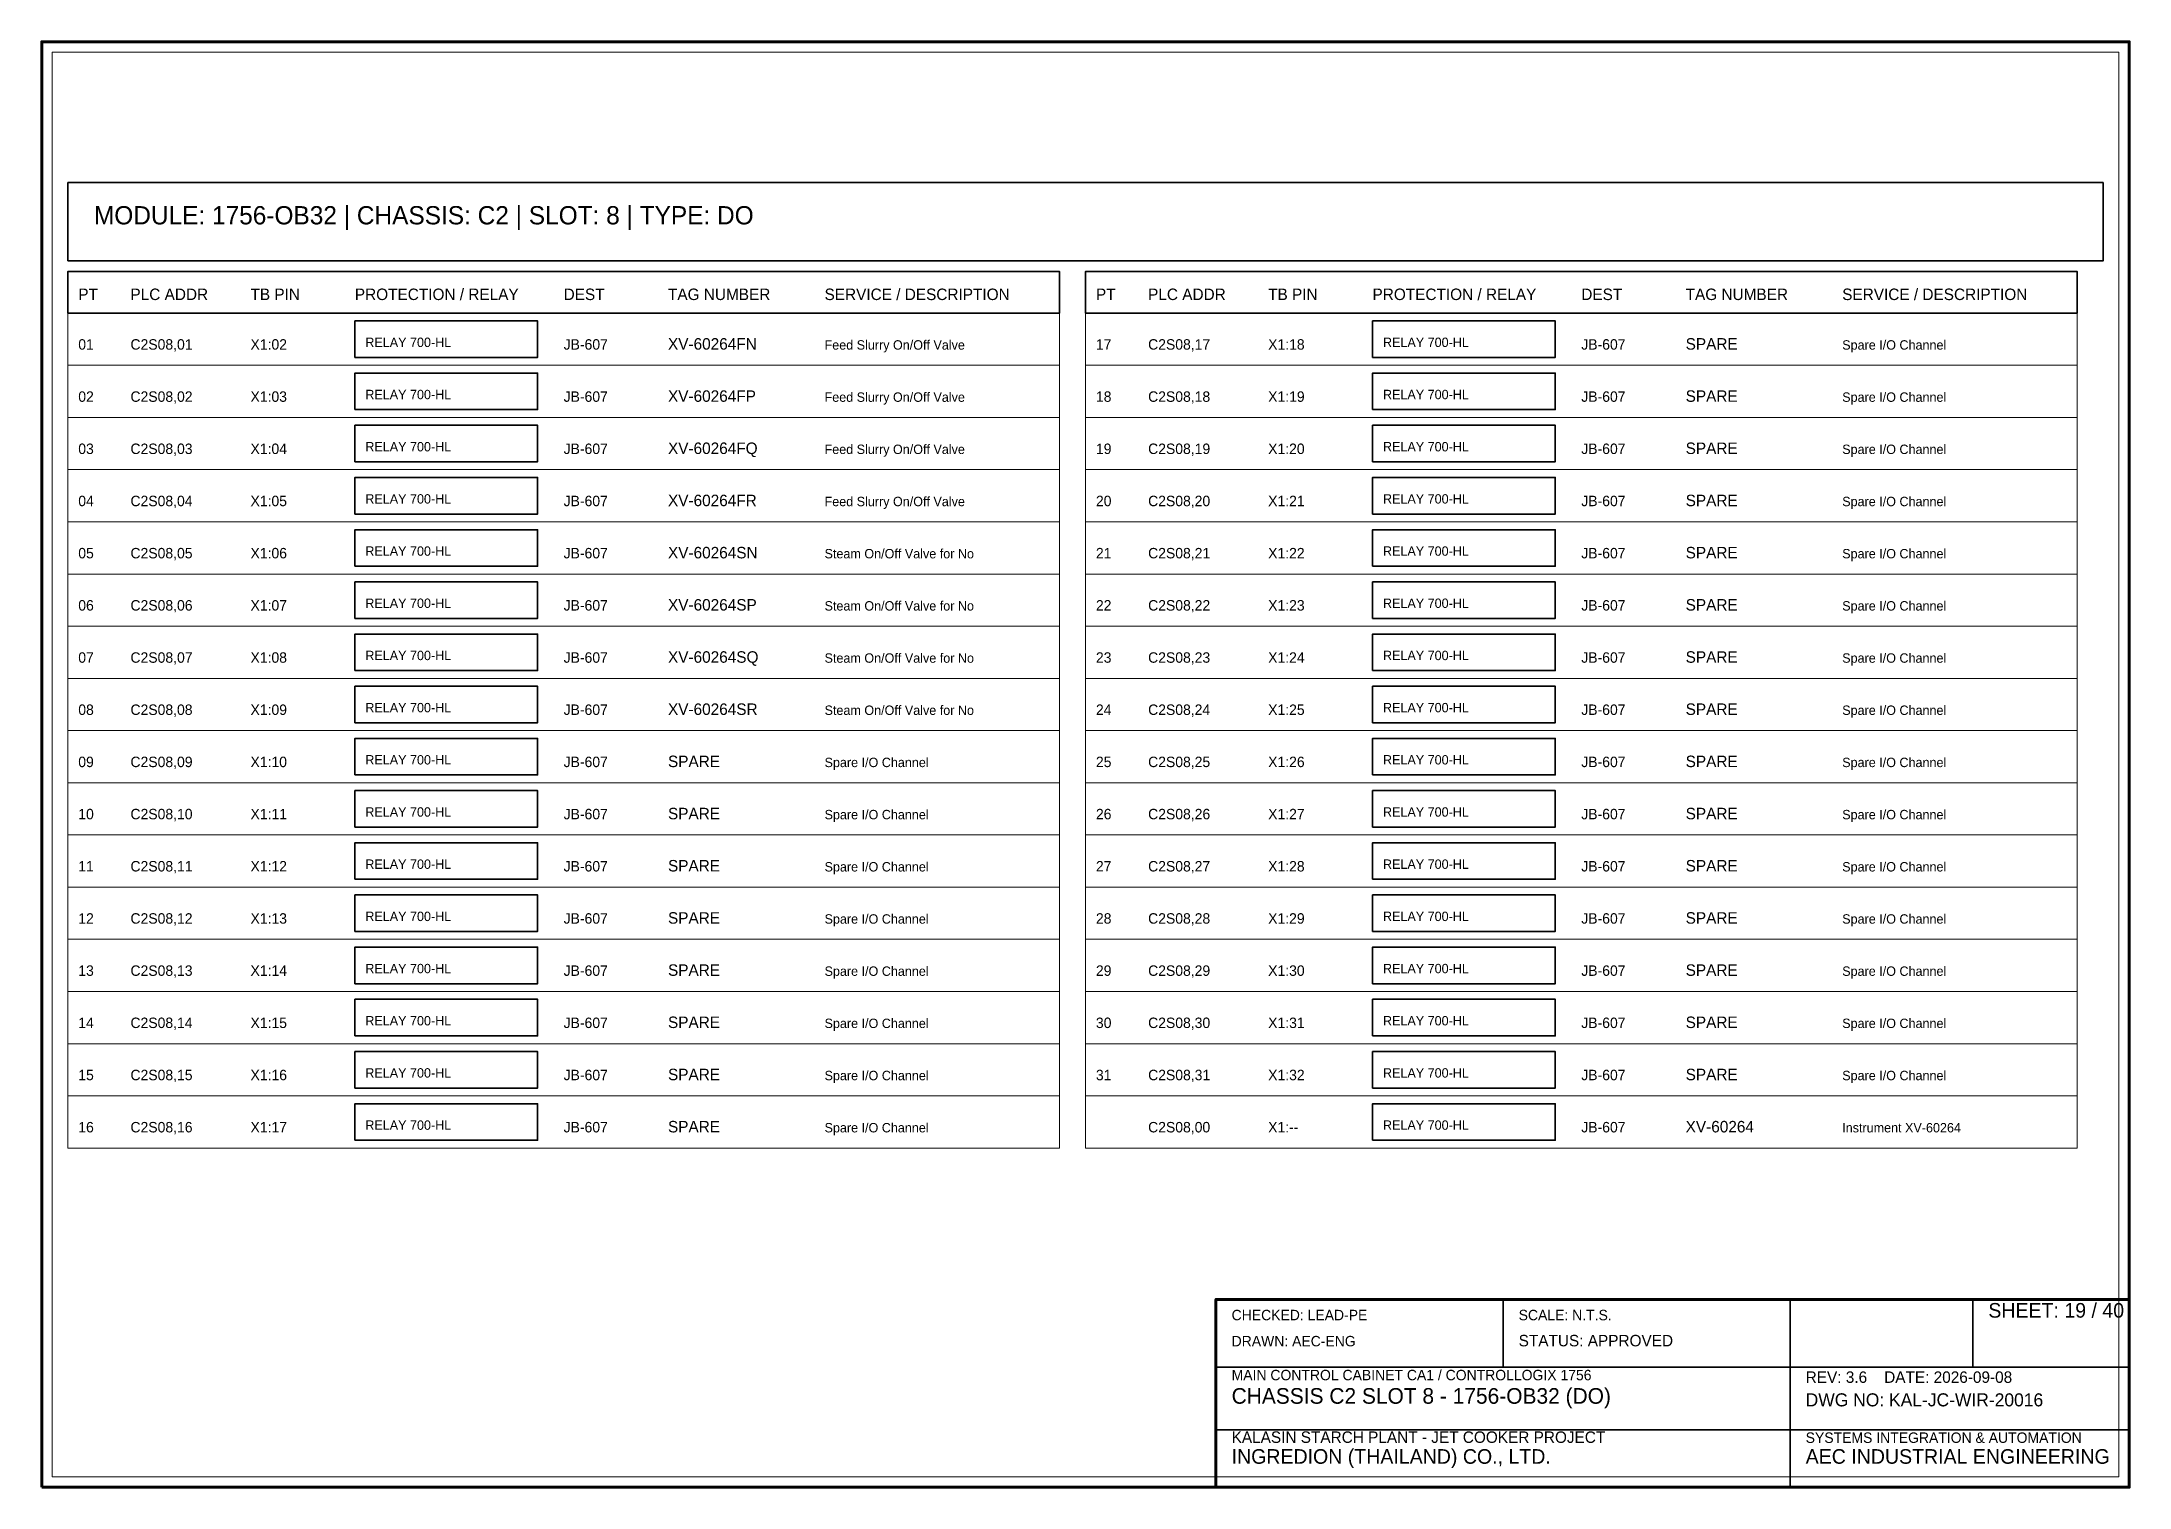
# Model space of a CAD drawing. Header units: millimetres. Extents: x 0 to 2200, y -2240 to 277.
# Drawn here: x 1350 to 1750, y -960 to -683 of the extents above; entities that cross this region are included whole.
import ezdxf

# ---------------------------------------------------------------- set-up
doc = ezdxf.new("R2010")
doc.units = ezdxf.units.MM
for name, color, linetype, lineweight in [('0_BORDER', 7, 'Continuous', 70), ('0_TITLE_BLOCK', 4, 'Continuous', 35), ('IE-CABLE', 6, 'Continuous', 25), ('IE-EQUIP', 2, 'Continuous', 35), ('NOTATIONS', 8, 'Continuous', 18), ('RELAYS', 30, 'Continuous', 35), ('TER', 3, 'Continuous', 35), ('TEXTS', 7, 'Continuous', 25)]:
    doc.layers.add(name, color=color, linetype=linetype, lineweight=lineweight)

msp = doc.modelspace()

# ---------------------------------------------------------------- texts
at = {"layer": '0_TITLE_BLOCK'}
for s, height, p in [('MODULE: 1756-OB32 | CHASSIS: C2 | SLOT: 8 | TYPE: DO', 3.5, (1360, -718)), ('PT', 2.2, (1357, -732.5)), ('PLC ADDR', 2.2, (1367, -732.5)), ('TB PIN', 2.2, (1390, -732.5)), ('PROTECTION / RELAY', 2.2, (1410, -732.5)), ('DEST', 2.2, (1450, -732.5)), ('TAG NUMBER', 2.2, (1470, -732.5)), ('SERVICE / DESCRIPTION', 2.2, (1500, -732.5)), ('PT', 2.2, (1552, -732.5)), ('PLC ADDR', 2.2, (1562, -732.5)), ('TB PIN', 2.2, (1585, -732.5)), ('PROTECTION / RELAY', 2.2, (1605, -732.5)), ('DEST', 2.2, (1645, -732.5)), ('TAG NUMBER', 2.2, (1665, -732.5)), ('SERVICE / DESCRIPTION', 2.2, (1695, -732.5)), ('SHEET: 19 / 40', 2.8, (1723, -927.5)), ('STATUS: APPROVED', 2.2, (1633, -933)), ('CHASSIS C2 SLOT 8 - 1756-OB32 (DO)', 3, (1578, -944)), ('INGREDION (THAILAND) CO., LTD.', 2.8, (1578, -955.5)), ('AEC INDUSTRIAL ENGINEERING', 2.8, (1688, -955.5))]:
    msp.add_text(s, height=height, dxfattribs=at).set_placement(p)
at = {"layer": 'IE-CABLE'}
for p in [(1450, -742), (1645, -742), (1450, -752), (1645, -752), (1450, -762), (1645, -762), (1450, -772), (1645, -772), (1450, -782), (1645, -782), (1450, -792), (1645, -792), (1450, -802), (1645, -802), (1450, -812), (1645, -812), (1450, -822), (1645, -822), (1450, -832), (1645, -832), (1450, -842), (1645, -842), (1450, -852), (1645, -852), (1450, -862), (1645, -862), (1450, -872), (1645, -872), (1450, -882), (1645, -882), (1450, -892), (1645, -892)]:
    msp.add_text('JB-607', height=2, dxfattribs=at).set_placement(p)
at = {"layer": 'RELAYS'}
for p in [(1412, -741.5), (1607, -741.5), (1412, -751.5), (1607, -751.5), (1412, -761.5), (1607, -761.5), (1412, -771.5), (1607, -771.5), (1412, -781.5), (1607, -781.5), (1412, -791.5), (1607, -791.5), (1412, -801.5), (1607, -801.5), (1412, -811.5), (1607, -811.5), (1412, -821.5), (1607, -821.5), (1412, -831.5), (1607, -831.5), (1412, -841.5), (1607, -841.5), (1412, -851.5), (1607, -851.5), (1412, -861.5), (1607, -861.5), (1412, -871.5), (1607, -871.5), (1412, -881.5), (1607, -881.5), (1412, -891.5), (1607, -891.5)]:
    msp.add_text('RELAY 700-HL', height=1.8, dxfattribs=at).set_placement(p)
at = {"layer": 'TER'}
for s, p in [('X1:02', (1390, -742)), ('X1:18', (1585, -742)), ('X1:03', (1390, -752)), ('X1:19', (1585, -752)), ('X1:04', (1390, -762)), ('X1:20', (1585, -762)), ('X1:05', (1390, -772)), ('X1:21', (1585, -772)), ('X1:06', (1390, -782)), ('X1:22', (1585, -782)), ('X1:07', (1390, -792)), ('X1:23', (1585, -792)), ('X1:08', (1390, -802)), ('X1:24', (1585, -802)), ('X1:09', (1390, -812)), ('X1:25', (1585, -812)), ('X1:10', (1390, -822)), ('X1:26', (1585, -822)), ('X1:11', (1390, -832)), ('X1:27', (1585, -832)), ('X1:12', (1390, -842)), ('X1:28', (1585, -842)), ('X1:13', (1390, -852)), ('X1:29', (1585, -852)), ('X1:14', (1390, -862)), ('X1:30', (1585, -862)), ('X1:15', (1390, -872)), ('X1:31', (1585, -872)), ('X1:16', (1390, -882)), ('X1:32', (1585, -882)), ('X1:17', (1390, -892)), ('X1:--', (1585, -892))]:
    msp.add_text(s, height=2, dxfattribs=at).set_placement(p)
at = {"layer": 'TEXTS'}
for s, height, p in [('01', 2, (1357, -742)), ('C2S08,01', 2, (1367, -742)), ('XV-60264FN', 2.2, (1470, -742)), ('17', 2, (1552, -742)), ('C2S08,17', 2, (1562, -742)), ('SPARE', 2.2, (1665, -742)), ('Feed Slurry On/Off Valve ', 1.8, (1500, -742)), ('Spare I/O Channel', 1.8, (1695, -742)), ('02', 2, (1357, -752)), ('C2S08,02', 2, (1367, -752)), ('XV-60264FP', 2.2, (1470, -752)), ('Feed Slurry On/Off Valve ', 1.8, (1500, -752)), ('18', 2, (1552, -752)), ('C2S08,18', 2, (1562, -752)), ('SPARE', 2.2, (1665, -752)), ('Spare I/O Channel', 1.8, (1695, -752)), ('03', 2, (1357, -762)), ('C2S08,03', 2, (1367, -762)), ('XV-60264FQ', 2.2, (1470, -762)), ('19', 2, (1552, -762)), ('C2S08,19', 2, (1562, -762)), ('SPARE', 2.2, (1665, -762)), ('Feed Slurry On/Off Valve ', 1.8, (1500, -762)), ('Spare I/O Channel', 1.8, (1695, -762)), ('04', 2, (1357, -772)), ('C2S08,04', 2, (1367, -772)), ('XV-60264FR', 2.2, (1470, -772)), ('Feed Slurry On/Off Valve ', 1.8, (1500, -772)), ('20', 2, (1552, -772)), ('C2S08,20', 2, (1562, -772)), ('SPARE', 2.2, (1665, -772)), ('Spare I/O Channel', 1.8, (1695, -772)), ('05', 2, (1357, -782)), ('C2S08,05', 2, (1367, -782)), ('XV-60264SN', 2.2, (1470, -782)), ('21', 2, (1552, -782)), ('C2S08,21', 2, (1562, -782)), ('SPARE', 2.2, (1665, -782)), ('Steam On/Off Valve for No', 1.8, (1500, -782)), ('Spare I/O Channel', 1.8, (1695, -782)), ('06', 2, (1357, -792)), ('C2S08,06', 2, (1367, -792)), ('XV-60264SP', 2.2, (1470, -792)), ('Steam On/Off Valve for No', 1.8, (1500, -792)), ('22', 2, (1552, -792)), ('C2S08,22', 2, (1562, -792)), ('SPARE', 2.2, (1665, -792)), ('Spare I/O Channel', 1.8, (1695, -792)), ('07', 2, (1357, -802)), ('C2S08,07', 2, (1367, -802)), ('XV-60264SQ', 2.2, (1470, -802)), ('23', 2, (1552, -802)), ('C2S08,23', 2, (1562, -802)), ('SPARE', 2.2, (1665, -802)), ('Steam On/Off Valve for No', 1.8, (1500, -802)), ('Spare I/O Channel', 1.8, (1695, -802)), ('08', 2, (1357, -812)), ('C2S08,08', 2, (1367, -812)), ('XV-60264SR', 2.2, (1470, -812)), ('Steam On/Off Valve for No', 1.8, (1500, -812)), ('24', 2, (1552, -812)), ('C2S08,24', 2, (1562, -812)), ('SPARE', 2.2, (1665, -812)), ('Spare I/O Channel', 1.8, (1695, -812)), ('09', 2, (1357, -822)), ('C2S08,09', 2, (1367, -822)), ('SPARE', 2.2, (1470, -822)), ('25', 2, (1552, -822)), ('C2S08,25', 2, (1562, -822)), ('SPARE', 2.2, (1665, -822)), ('Spare I/O Channel', 1.8, (1500, -822)), ('Spare I/O Channel', 1.8, (1695, -822)), ('10', 2, (1357, -832)), ('C2S08,10', 2, (1367, -832)), ('SPARE', 2.2, (1470, -832)), ('Spare I/O Channel', 1.8, (1500, -832)), ('26', 2, (1552, -832)), ('C2S08,26', 2, (1562, -832)), ('SPARE', 2.2, (1665, -832)), ('Spare I/O Channel', 1.8, (1695, -832)), ('11', 2, (1357, -842)), ('C2S08,11', 2, (1367, -842)), ('SPARE', 2.2, (1470, -842)), ('27', 2, (1552, -842)), ('C2S08,27', 2, (1562, -842)), ('SPARE', 2.2, (1665, -842)), ('Spare I/O Channel', 1.8, (1500, -842)), ('Spare I/O Channel', 1.8, (1695, -842)), ('12', 2, (1357, -852)), ('C2S08,12', 2, (1367, -852)), ('SPARE', 2.2, (1470, -852)), ('Spare I/O Channel', 1.8, (1500, -852)), ('28', 2, (1552, -852)), ('C2S08,28', 2, (1562, -852)), ('SPARE', 2.2, (1665, -852)), ('Spare I/O Channel', 1.8, (1695, -852)), ('13', 2, (1357, -862)), ('C2S08,13', 2, (1367, -862)), ('SPARE', 2.2, (1470, -862)), ('29', 2, (1552, -862)), ('C2S08,29', 2, (1562, -862)), ('SPARE', 2.2, (1665, -862)), ('Spare I/O Channel', 1.8, (1500, -862)), ('Spare I/O Channel', 1.8, (1695, -862)), ('14', 2, (1357, -872)), ('C2S08,14', 2, (1367, -872)), ('SPARE', 2.2, (1470, -872)), ('Spare I/O Channel', 1.8, (1500, -872)), ('30', 2, (1552, -872)), ('C2S08,30', 2, (1562, -872)), ('SPARE', 2.2, (1665, -872)), ('Spare I/O Channel', 1.8, (1695, -872)), ('15', 2, (1357, -882)), ('C2S08,15', 2, (1367, -882)), ('SPARE', 2.2, (1470, -882)), ('31', 2, (1552, -882)), ('C2S08,31', 2, (1562, -882)), ('SPARE', 2.2, (1665, -882)), ('Spare I/O Channel', 1.8, (1500, -882)), ('Spare I/O Channel', 1.8, (1695, -882)), ('16', 2, (1357, -892)), ('C2S08,16', 2, (1367, -892)), ('SPARE', 2.2, (1470, -892)), ('Spare I/O Channel', 1.8, (1500, -892)), ('C2S08,00', 2, (1562, -892)), ('XV-60264', 2.2, (1665, -892)), ('Instrument XV-60264', 1.8, (1695, -892)), ('CHECKED: LEAD-PE', 2, (1578, -928)), ('SCALE: N.T.S.', 2, (1633, -928)), ('DRAWN: AEC-ENG', 2, (1578, -933)), ('MAIN CONTROL CABINET CA1 / CONTROLLOGIX 1756', 2, (1578, -939.5)), ('REV: 3.6    DATE: 2026-09-08', 2.2, (1688, -940)), ('DWG NO: KAL-JC-WIR-20016', 2.5, (1688, -944.5)), ('KALASIN STARCH PLANT - JET COOKER PROJECT', 2.2, (1578, -951.5)), ('SYSTEMS INTEGRATION & AUTOMATION', 2, (1688, -951.5))]:
    msp.add_text(s, height=height, dxfattribs=at).set_placement(p)

# ---------------------------------------------------------------- linework, layer by layer
at = {"layer": '0_BORDER'}
for points in [[(1350, -960), (1750, -960), (1750, -683), (1350, -683)], [(1575, -960), (1750, -960), (1750, -924), (1575, -924)]]:
    msp.add_lwpolyline(points, close=True, dxfattribs=at)
at = {"layer": '0_TITLE_BLOCK'}
for p, q in [((1630, -937), (1630, -924)), ((1685, -937), (1685, -924)), ((1720, -937), (1720, -924)), ((1575, -937), (1750, -937)), ((1685, -960), (1685, -937)), ((1575, -949), (1750, -949))]:
    msp.add_line(p, q, dxfattribs=at)
for points in [[(1355, -735), (1545, -735), (1545, -727), (1355, -727)], [(1550, -735), (1740, -735), (1740, -727), (1550, -727)]]:
    msp.add_lwpolyline(points, close=True, dxfattribs=at)
at = {"layer": 'IE-EQUIP'}
msp.add_lwpolyline([(1355, -725), (1745, -725), (1745, -710), (1355, -710)], close=True, dxfattribs=at)
at = {"layer": 'NOTATIONS'}
for points in [[(1352, -958), (1748, -958), (1748, -685), (1352, -685)], [(1355, -745), (1545, -745), (1545, -735), (1355, -735)], [(1550, -745), (1740, -745), (1740, -735), (1550, -735)], [(1355, -755), (1545, -755), (1545, -745), (1355, -745)], [(1550, -755), (1740, -755), (1740, -745), (1550, -745)], [(1355, -765), (1545, -765), (1545, -755), (1355, -755)], [(1550, -765), (1740, -765), (1740, -755), (1550, -755)], [(1355, -775), (1545, -775), (1545, -765), (1355, -765)], [(1550, -775), (1740, -775), (1740, -765), (1550, -765)], [(1355, -785), (1545, -785), (1545, -775), (1355, -775)], [(1550, -785), (1740, -785), (1740, -775), (1550, -775)], [(1355, -795), (1545, -795), (1545, -785), (1355, -785)], [(1550, -795), (1740, -795), (1740, -785), (1550, -785)], [(1355, -805), (1545, -805), (1545, -795), (1355, -795)], [(1550, -805), (1740, -805), (1740, -795), (1550, -795)], [(1355, -815), (1545, -815), (1545, -805), (1355, -805)], [(1550, -815), (1740, -815), (1740, -805), (1550, -805)], [(1355, -825), (1545, -825), (1545, -815), (1355, -815)], [(1550, -825), (1740, -825), (1740, -815), (1550, -815)], [(1355, -835), (1545, -835), (1545, -825), (1355, -825)], [(1550, -835), (1740, -835), (1740, -825), (1550, -825)], [(1355, -845), (1545, -845), (1545, -835), (1355, -835)], [(1550, -845), (1740, -845), (1740, -835), (1550, -835)], [(1355, -855), (1545, -855), (1545, -845), (1355, -845)], [(1550, -855), (1740, -855), (1740, -845), (1550, -845)], [(1355, -865), (1545, -865), (1545, -855), (1355, -855)], [(1550, -865), (1740, -865), (1740, -855), (1550, -855)], [(1355, -875), (1545, -875), (1545, -865), (1355, -865)], [(1550, -875), (1740, -875), (1740, -865), (1550, -865)], [(1355, -885), (1545, -885), (1545, -875), (1355, -875)], [(1550, -885), (1740, -885), (1740, -875), (1550, -875)], [(1355, -895), (1545, -895), (1545, -885), (1355, -885)], [(1550, -895), (1740, -895), (1740, -885), (1550, -885)]]:
    msp.add_lwpolyline(points, close=True, dxfattribs=at)
at = {"layer": 'RELAYS'}
for points in [[(1410, -743.5), (1445, -743.5), (1445, -736.5), (1410, -736.5)], [(1605, -743.5), (1640, -743.5), (1640, -736.5), (1605, -736.5)], [(1410, -753.5), (1445, -753.5), (1445, -746.5), (1410, -746.5)], [(1605, -753.5), (1640, -753.5), (1640, -746.5), (1605, -746.5)], [(1410, -763.5), (1445, -763.5), (1445, -756.5), (1410, -756.5)], [(1605, -763.5), (1640, -763.5), (1640, -756.5), (1605, -756.5)], [(1410, -773.5), (1445, -773.5), (1445, -766.5), (1410, -766.5)], [(1605, -773.5), (1640, -773.5), (1640, -766.5), (1605, -766.5)], [(1410, -783.5), (1445, -783.5), (1445, -776.5), (1410, -776.5)], [(1605, -783.5), (1640, -783.5), (1640, -776.5), (1605, -776.5)], [(1410, -793.5), (1445, -793.5), (1445, -786.5), (1410, -786.5)], [(1605, -793.5), (1640, -793.5), (1640, -786.5), (1605, -786.5)], [(1410, -803.5), (1445, -803.5), (1445, -796.5), (1410, -796.5)], [(1605, -803.5), (1640, -803.5), (1640, -796.5), (1605, -796.5)], [(1410, -813.5), (1445, -813.5), (1445, -806.5), (1410, -806.5)], [(1605, -813.5), (1640, -813.5), (1640, -806.5), (1605, -806.5)], [(1410, -823.5), (1445, -823.5), (1445, -816.5), (1410, -816.5)], [(1605, -823.5), (1640, -823.5), (1640, -816.5), (1605, -816.5)], [(1410, -833.5), (1445, -833.5), (1445, -826.5), (1410, -826.5)], [(1605, -833.5), (1640, -833.5), (1640, -826.5), (1605, -826.5)], [(1410, -843.5), (1445, -843.5), (1445, -836.5), (1410, -836.5)], [(1605, -843.5), (1640, -843.5), (1640, -836.5), (1605, -836.5)], [(1410, -853.5), (1445, -853.5), (1445, -846.5), (1410, -846.5)], [(1605, -853.5), (1640, -853.5), (1640, -846.5), (1605, -846.5)], [(1410, -863.5), (1445, -863.5), (1445, -856.5), (1410, -856.5)], [(1605, -863.5), (1640, -863.5), (1640, -856.5), (1605, -856.5)], [(1410, -873.5), (1445, -873.5), (1445, -866.5), (1410, -866.5)], [(1605, -873.5), (1640, -873.5), (1640, -866.5), (1605, -866.5)], [(1410, -883.5), (1445, -883.5), (1445, -876.5), (1410, -876.5)], [(1605, -883.5), (1640, -883.5), (1640, -876.5), (1605, -876.5)], [(1410, -893.5), (1445, -893.5), (1445, -886.5), (1410, -886.5)], [(1605, -893.5), (1640, -893.5), (1640, -886.5), (1605, -886.5)]]:
    msp.add_lwpolyline(points, close=True, dxfattribs=at)

msp.set_redraw_order([(e.dxf.handle, doc.entitydb.next_handle()) for e in msp.query("TEXT MTEXT ATTDEF DIMENSION ARC_DIMENSION")])  # texts and dimensions are drawn at this point

doc.saveas('drawing.dxf')
